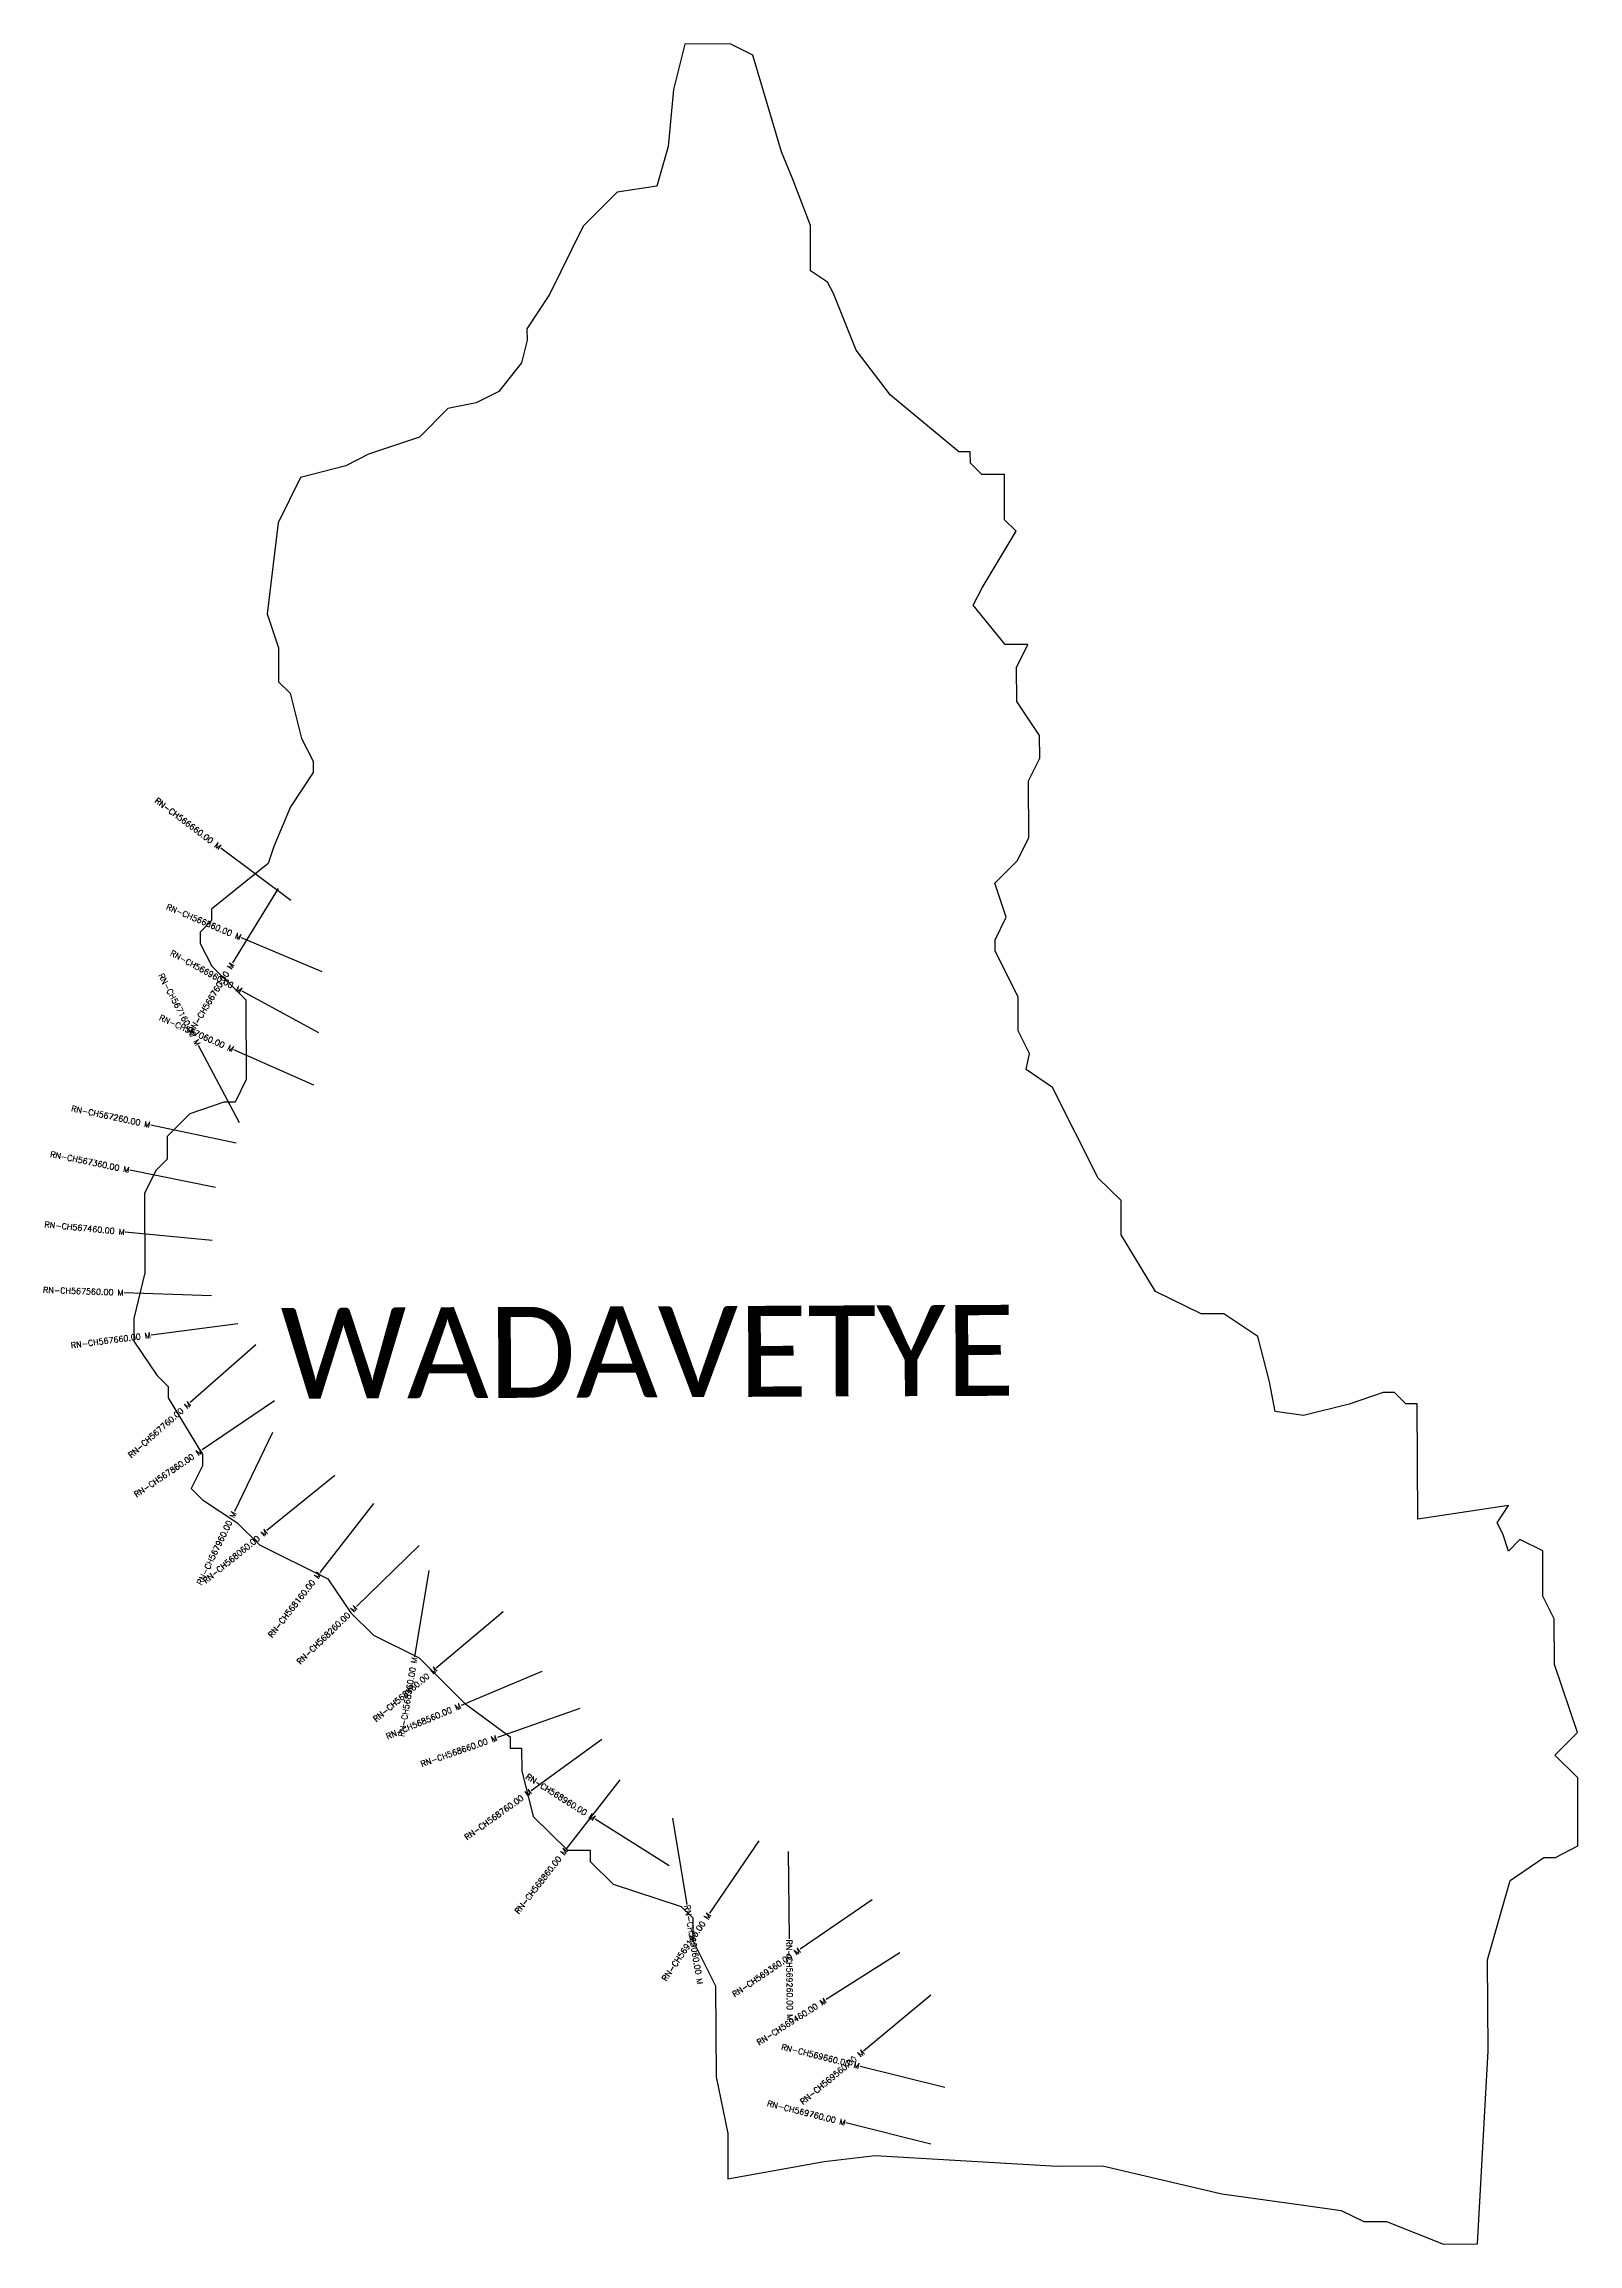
# Model space of a CAD drawing. Header units: metres. Extents: x 320421 to 323053, y 1845414 to 1849188.
import ezdxf
from ezdxf.enums import TextEntityAlignment as Align

# ---------------------------------------------------------------- set-up
doc = ezdxf.new("R2010")
doc.units = ezdxf.units.M
for name, color, linetype in [('CS', 134, 'Continuous'), ('CSMark', 6, 'Continuous'), ('VILLAGE BOUNDRY', 10, 'Continuous'), ('VILLAGE NAME', 250, 'Continuous')]:
    doc.layers.add(name, color=color, linetype=linetype)
doc.styles.get("Standard").update_dxf_attribs({"font": 'simplex.shx'})

msp = doc.modelspace()

# ---------------------------------------------------------------- linework, layer by layer
at = {"layer": 'CS'}
for p, q in [((320844.5, 1847718.9), (320724.5, 1847808.8)), ((320823.1, 1847739.6), (320744.8, 1847611.7)), ((320898.2, 1847596.5), (320760, 1847654.8)), ((320892.8, 1847491.7), (320761.1, 1847563.4)), ((320756.9, 1847337.5), (320686.6, 1847470)), ((320884.3, 1847402.2), (320747.1, 1847462.6)), ((320751.1, 1847302.5), (320604.3, 1847333.7)), ((320715.4, 1847226.4), (320568.5, 1847256.3)), ((320709.9, 1847135.9), (320560.6, 1847150.1)), ((320708.6, 1847040.9), (320558.6, 1847046.1)), ((320754, 1846992.9), (320605.2, 1846973.6)), ((320784.6, 1846957), (320672.2, 1846857.8)), ((320816.7, 1846860.5), (320692.4, 1846776.5)), ((320813.3, 1846806.1), (320748, 1846671.1)), ((320920, 1846732.9), (320803.6, 1846638.2)), ((320986.7, 1846684.6), (320894.5, 1846566.3)), ((321064.8, 1846612.8), (320957.2, 1846508.2)), ((321081.7, 1846569.7), (321057.1, 1846421.7)), ((321209.1, 1846499), (321094.3, 1846402.4)), ((321275.3, 1846396.4), (321137, 1846338.3)), ((321340.7, 1846332.7), (321199.1, 1846283.2)), ((321378.3, 1846279.9), (321256.8, 1846191.9)), ((321409.3, 1846210.7), (321317.1, 1846092.3)), ((321493.7, 1846063.3), (321366.9, 1846143.4)), ((321499.3, 1846144.8), (321524.1, 1845996.9)), ((321647.6, 1846105.8), (321563, 1845981.9)), ((321697.8, 1846087.6), (321699.5, 1845937.6)), ((321842, 1846004.8), (321718.2, 1845920)), ((321889.4, 1845914.1), (321762.8, 1845833.6)), ((321942.9, 1845841.2), (321827.4, 1845745.4)), ((321966.8, 1845682.7), (321821.3, 1845719.1)), ((321942.6, 1845585.7), (321797, 1845622.1))]:
    msp.add_line(p, q, dxfattribs=at)
at = {"layer": 'VILLAGE BOUNDRY'}
msp.add_lwpolyline([(322992.6, 1846525.4), (322992.3, 1846603.3), (322953.2, 1846622.7), (322933.8, 1846603.1), (322923.9, 1846632.3), (322914.1, 1846651.7), (322933.5, 1846681), (322777.8, 1846658), (322776.9, 1846855.6), (322757.4, 1846855.5), (322737.9, 1846874.9), (322718.4, 1846874.8), (322660, 1846855.1), (322582.2, 1846835.3), (322533.5, 1846842.6), (322523.5, 1846893.5), (322503.7, 1846971.3), (322445.1, 1847010), (322406.2, 1847009.9), (322328.1, 1847048.5), (322269.2, 1847145.7), (322269, 1847204.1), (322229.9, 1847242.8), (322151.3, 1847398.3), (322106.2, 1847429.2), (322112.1, 1847456.6), (322092.5, 1847495.5), (322092.2, 1847553.9), (322052.9, 1847631.7), (322052.8, 1847651.2), (322072.1, 1847690.2), (322052.4, 1847748.5), (322091.2, 1847787.7), (322110.5, 1847826.7), (322110.1, 1847924.1), (322129.4, 1847963.1), (322129.2, 1848002.1), (322090.1, 1848060.4), (322089.8, 1848118.8), (322109.1, 1848157.8), (322070.1, 1848157.7), (322015.2, 1848225.6), (322030.8, 1848254.9), (322088.8, 1848352.5), (322069.2, 1848371.9), (322068.9, 1848449.8), (322030, 1848449.7), (322010.4, 1848469.1), (322010.3, 1848488.5), (321990.9, 1848488.5), (321873.6, 1848585.4), (321814.8, 1848663), (321775.4, 1848760.2), (321765.6, 1848779.7), (321736.3, 1848799), (321736, 1848876.9), (321706.4, 1848954.7), (321686.7, 1849003.3), (321637.3, 1849168.7), (321598.3, 1849188), (321520.4, 1849187.7), (321501.3, 1849109.7), (321491.9, 1849012.3), (321472.7, 1848944), (321404.6, 1848933.9), (321346.4, 1848875.3), (321288.5, 1848758.2), (321249.8, 1848699.6), (321249.9, 1848680.1), (321240.3, 1848641.1), (321201.5, 1848592.2), (321162.7, 1848572.6), (321114, 1848562.6), (321065.5, 1848513.7), (321036.4, 1848503.9), (320978, 1848484.2), (320939.1, 1848464.5), (320861.3, 1848444.7), (320822.7, 1848366.6), (320803.9, 1848210.7), (320823.6, 1848152.4), (320823.8, 1848094), (320843.4, 1848074.5), (320863.2, 1847996.7), (320882.9, 1847957.8), (320882.9, 1847938.4), (320844.2, 1847879.8), (320815.3, 1847811.5), (320805.7, 1847782.2), (320708.6, 1847703.9), (320708.7, 1847684.4), (320689.3, 1847664.8), (320689.4, 1847645.4), (320709.1, 1847606.5), (320767.7, 1847548.3), (320768.3, 1847412), (320749, 1847372.9), (320729.5, 1847372.8), (320671.2, 1847353.1), (320632.4, 1847314), (320632.5, 1847275), (320613.2, 1847255.5), (320593.9, 1847216.4), (320594.4, 1847080.1), (320575.3, 1847002.1), (320575.4, 1846963.1), (320614.6, 1846904.9), (320634.2, 1846885.5), (320634.3, 1846866), (320693.1, 1846768.9), (320693.2, 1846749.4), (320673.9, 1846710.3), (320693.4, 1846690.9), (320752, 1846652.2), (320791.2, 1846613.5), (320908.3, 1846555.5), (320947.5, 1846497.2), (320986.6, 1846458.5), (321064.7, 1846419.8), (321084.3, 1846400.5), (321142.9, 1846342.2), (321221.1, 1846284.1), (321221.2, 1846264.7), (321240.7, 1846264.8), (321240.8, 1846225.8), (321260.6, 1846148), (321319.3, 1846089.8), (321358.3, 1846090), (321358.4, 1846070.5), (321397.5, 1846031.7), (321514.5, 1845993.2), (321534.1, 1845973.8), (321534.2, 1845934.9), (321573.5, 1845857.1), (321574.2, 1845701.3), (321594.1, 1845604), (321594.4, 1845526.1), (321759.8, 1845556), (321847.4, 1845566.1), (322159.2, 1845547.9), (322237.1, 1845548.3), (322441.8, 1845500.5), (322578.2, 1845481.6), (322646.4, 1845472.1), (322685.5, 1845452.8), (322724.4, 1845453), (322822, 1845414.4), (322880.4, 1845414.7), (322898.5, 1845745.9), (322897.8, 1845901.7), (322936.2, 1846038.2), (322994.5, 1846077.4), (323014, 1846077.5), (323052.8, 1846097.2), (323052.4, 1846214), (323013.2, 1846252.8), (323052, 1846291.9), (323012.6, 1846408.7), (323012.2, 1846486.5)], close=True, dxfattribs=at)

# ---------------------------------------------------------------- texts
at = {"layer": 'CSMark'}
for s, rotation, p in [('RN-CH566660.00 M', 323.1773, (320723.7, 1847809.4)), ('RN-CH566860.00 M', 337.1163, (320759.1, 1847655.2)), ('RN-CH566960.00 M', 331.4233, (320760.2, 1847563.9)), ('RN-CH566760.00 M', 58.5533, (320744.3, 1847610.8)), ('RN-CH567160.00 M', 297.9667, (320686.1, 1847470.8)), ('RN-CH567060.00 M', 336.2285, (320746.2, 1847463)), ('RN-CH567260.00 M', 348.0011, (320603.4, 1847333.9)), ('RN-CH567360.00 M', 348.4724, (320567.5, 1847256.5)), ('RN-CH567460.00 M', 354.5581, (320559.6, 1847150.2)), ('RN-CH567560.00 M', 358.0074, (320557.6, 1847046.2)), ('RN-CH567660.00 M', 7.3906, (320604.2, 1846973.5)), ('RN-CH567760.00 M', 41.4413, (320671.4, 1846857.1)), ('RN-CH567860.00 M', 34.0576, (320691.6, 1846776)), ('RN-CH567960.00 M', 64.1915, (320747.5, 1846670.2)), ('RN-CH568060.00 M', 39.1545, (320802.9, 1846637.6)), ('RN-CH568160.00 M', 52.0376, (320893.8, 1846565.5)), ('RN-CH568260.00 M', 44.1884, (320956.5, 1846507.5)), ('RN-CH568460.00 M', 40.0801, (321093.6, 1846401.8)), ('RN-CH568360.00 M', 80.5419, (321056.9, 1846420.7)), ('RN-CH568560.00 M', 22.7687, (321136.1, 1846337.9)), ('RN-CH568660.00 M', 19.2819, (321198.2, 1846282.9)), ('RN-CH568960.00 M', 327.735, (321366, 1846143.9)), ('RN-CH568760.00 M', 35.9058, (321256, 1846191.4)), ('RN-CH568860.00 M', 52.097, (321316.5, 1846091.5)), ('RN-CH569160.00 M', 55.6756, (321562.4, 1845981)), ('RN-CH569360.00 M', 34.4108, (321717.4, 1845919.4)), ('RN-CH569460.00 M', 32.4565, (321762, 1845833)), ('RN-CH569660.00 M', 345.9406, (321820.4, 1845719.4)), ('RN-CH569560.00 M', 39.6832, (321826.7, 1845744.8)), ('RN-CH569760.00 M', 345.9406, (321796.1, 1845622.4))]:
    msp.add_text(s, height=10, rotation=rotation, dxfattribs=at).set_placement(p, align=Align.MIDDLE_RIGHT)
for s, rotation, p in [('RN-CH569060.00 M', 279.5174, (321524.3, 1845995.9)), ('RN-CH569260.00 M', 270.6521, (321699.5, 1845936.6))]:
    msp.add_text(s, height=10, rotation=rotation, dxfattribs=at).set_placement(p, align=Align.MIDDLE_LEFT)
at = {"layer": 'VILLAGE NAME', "insert": (320826.7, 1847020.1), "char_height": 155.989, "attachment_point": 1, "rotation": 0.2435}
msp.add_mtext_dynamic_manual_height_columns('{\\fCalibri|b0|i0|c0|p34;WADAVETYE}', width=1946.695, gutter_width=779.9, heights=[0], dxfattribs=at)

doc.saveas('drawing.dxf')
